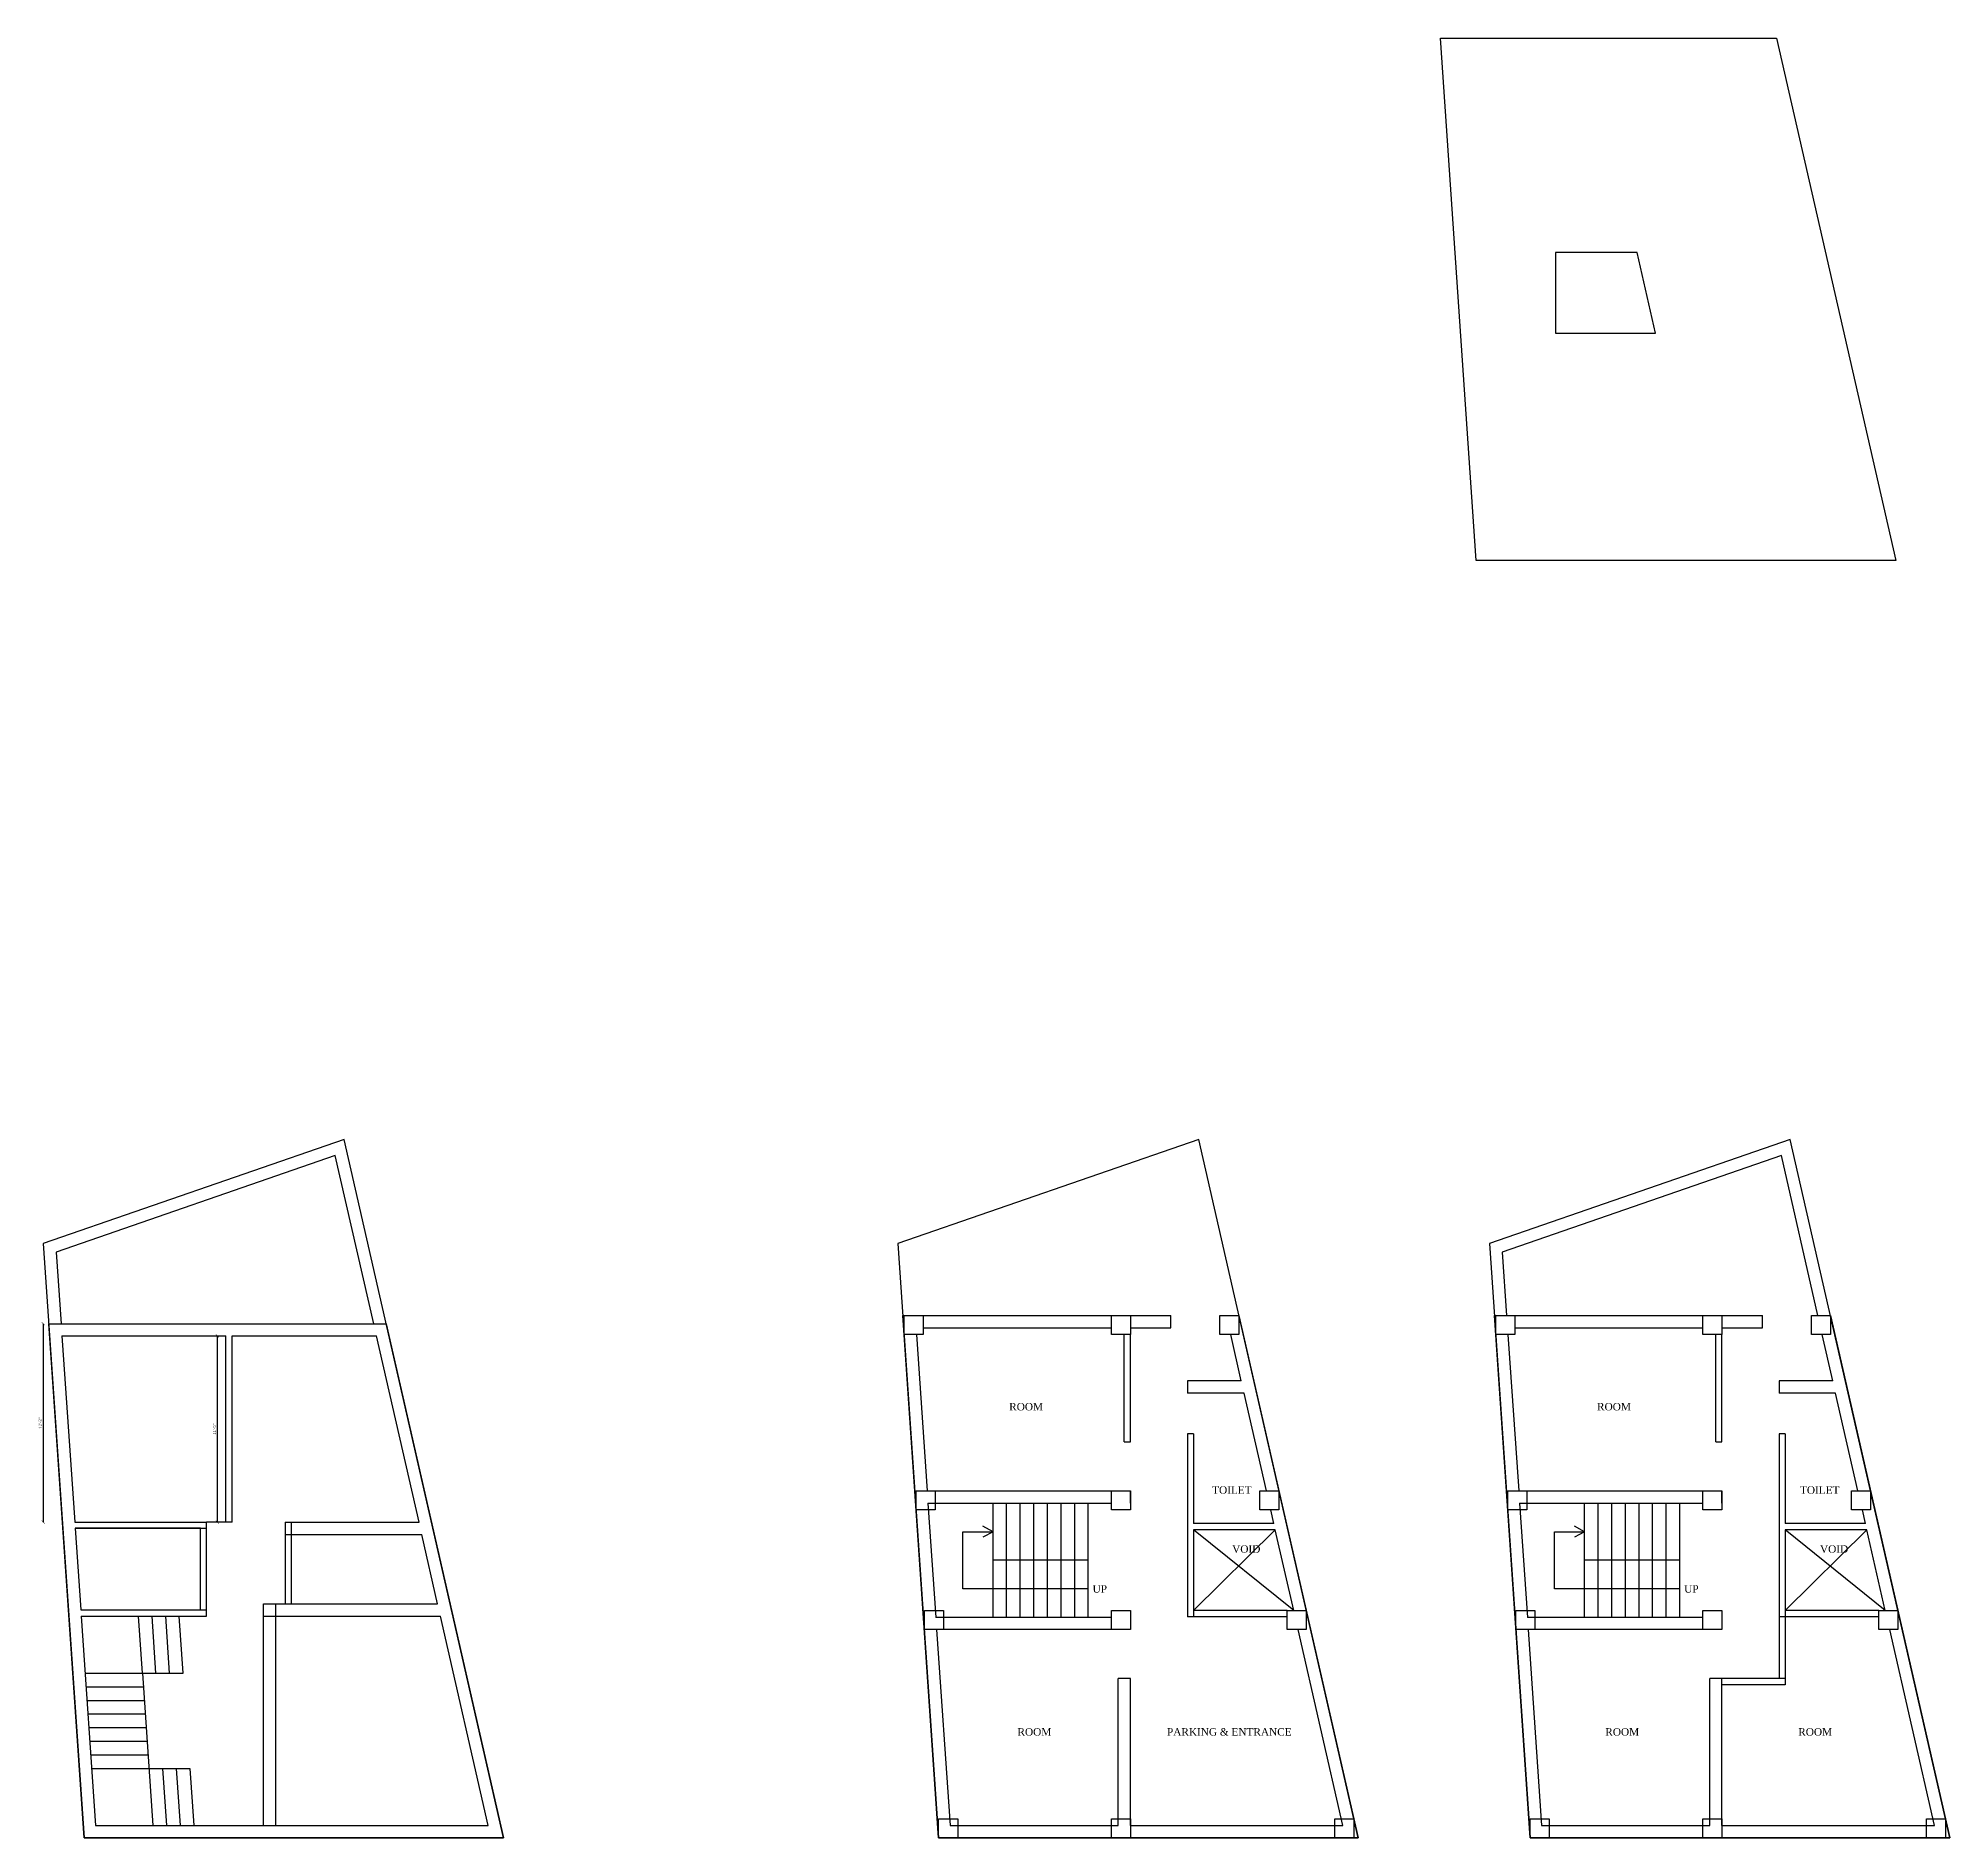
# Model space of a CAD drawing. Header units: inches. Extents: x 45643 to 88898, y -9678 to 122.
# Drawn here: x 66007 to 67412, y -6700 to -5378 of the extents above; entities that cross this region are included whole.
import ezdxf

# ---------------------------------------------------------------- set-up
doc = ezdxf.new("R2010")
doc.units = ezdxf.units.IN
doc.header["$MEASUREMENT"] = 0
doc.layers.add('ELEVATION', color=6, linetype='Continuous', lineweight=30)
doc.styles.get("Standard").update_dxf_attribs({"font": 'times.ttf'})
doc.dimstyles.get("Standard").update_dxf_attribs({"dimtxt": 2.25, "dimasz": 2.25, "dimexe": 0.18, "dimexo": 0.0625, "dimgap": 1, "dimtad": 1, "dimdec": 1, "dimzin": 0, "dimdsep": 46, "dimlunit": 4, "dimtxsty": 'Standard', "dimblk": 'ARCHTICK', "dimcen": 0.09, "dimse1": 1, "dimse2": 1, "dimadec": 0, "dimazin": 0, "dimtfac": 1, "dimtdec": 1, "dimtofl": 0, "dimtmove": 0, "dimatfit": 3, "dimldrblk": 'ARCHTICK', "dimfxl": 1, "dimtolj": 1, "dimtzin": 0, "dimarcsym": 0})

msp = doc.modelspace()

# ---------------------------------------------------------------- texts
at = {"width": 1396.073, "attachment_point": 1}
for s, insert, char_height in [('ROOM', (66720.93, -6380.87), 5.487), ('ROOM', (67153.06, -6380.87), 5.487), ('TOILET', (66870.12, -6442.13), 5.487), ('TOILET', (67302.24, -6442.13), 5.487), ('VOID', (66884.83, -6485.51), 5.487), ('VOID', (67316.95, -6485.51), 5.487), ('{\\fTimes New Roman|b0|i0|c0|p18;UP}', (66782.25, -6514.84), 5.4869), ('{\\fTimes New Roman|b0|i0|c0|p18;UP}', (67217.12, -6514.84), 5.4869), ('ROOM', (66727.02, -6619.92), 5.487), ('PARKING & ENTRANCE', (66836.91, -6619.92), 5.4869), ('ROOM', (67159.14, -6619.92), 5.487), ('ROOM', (67300.96, -6619.92), 5.487)]:
    msp.add_mtext(s, dxfattribs=dict(at, insert=insert, char_height=char_height))

# ---------------------------------------------------------------- blocks, each defined once
blk = doc.blocks.new('_ArchTick')
at = {"color": 0, "linetype": 'ByBlock', "const_width": 0.15}
blk.add_lwpolyline([(-0.5, -0.5), (0.5, 0.5)], dxfattribs=at)
blk = doc.blocks.new('*D957')
at = {"layer": 'Defpoints', "color": 0, "transparency": 16777216}
for p in [(66138.9, -6331.6), (66145.1, -6331.6), (66145.1, -6468.5)]:
    blk.add_point(p, dxfattribs=at)
at = {"layer": 'ELEVATION', "color": 0, "lineweight": -2, "transparency": 16777216}
blk.add_line((66138.9, -6468.5), (66138.9, -6331.6), dxfattribs=at)
at = {"layer": 'ELEVATION', "color": 0, "lineweight": -2, "transparency": 16777216, "xscale": 2.25, "yscale": 2.25, "zscale": 2.25}
for p, rotation in [((66138.9, -6331.6), 90), ((66138.9, -6468.5), 270)]:
    blk.add_blockref('_ArchTick', p, dxfattribs=dict(at, rotation=rotation))
at = {"layer": 'ELEVATION', "color": 0, "transparency": 16777216, "insert": (66136.7, -6400.1), "char_height": 2.25, "attachment_point": 5, "rotation": 90}
blk.add_mtext('\\A1;11\'-5"', dxfattribs=at)
blk = doc.blocks.new('*D958')
at = {"layer": 'Defpoints', "color": 0, "transparency": 16777216}
for p in [(66015, -6322.6), (66010.8, -6468.5), (66034, -6468.5)]:
    blk.add_point(p, dxfattribs=at)
at = {"layer": 'ELEVATION', "color": 0, "lineweight": -2, "transparency": 16777216}
blk.add_line((66010.8, -6322.6), (66010.8, -6468.5), dxfattribs=at)
at = {"layer": 'ELEVATION', "color": 0, "lineweight": -2, "transparency": 16777216, "xscale": 2.25, "yscale": 2.25, "zscale": 2.25}
for p, rotation in [((66010.8, -6322.6), 90), ((66010.8, -6468.5), 270)]:
    blk.add_blockref('_ArchTick', p, dxfattribs=dict(at, rotation=rotation))
at = {"layer": 'ELEVATION', "color": 0, "transparency": 16777216, "insert": (66008.6, -6395.6), "char_height": 2.25, "attachment_point": 5, "rotation": 90}
blk.add_mtext('\\A1;12\'-2"', dxfattribs=at)

# ---------------------------------------------------------------- dimensions: what is measured, and where the dimension line sits
at = {"layer": 'ELEVATION'}
for base, p1, p2, picture, middle in [((66010.77, -6468.5), (66014.96, -6322.63), (66033.99, -6468.5), '*D958', (66008.65, -6395.56)), ((66138.89, -6331.63), (66145.11, -6468.5), (66145.11, -6331.63), '*D957', (66136.75, -6400.06))]:
    dim = msp.add_linear_dim(base=base, p1=p1, p2=p2, angle=90, dimstyle='Standard', dxfattribs=at)
    dim.commit()
    dim.dimension.update_dxf_attribs({"geometry": picture, "text_midpoint": middle})

# ---------------------------------------------------------------- linework, layer by layer
at = {"layer": 'ELEVATION'}
for p, q in [((66232.09, -6187.26), (66010.91, -6263.67)), ((66860.25, -6187.26), (66639.08, -6263.67)), ((67295.13, -6187.26), (67073.96, -6263.67)), ((66225.55, -6199.04), (66020.36, -6269.92)), ((66253.77, -6322.63), (66225.55, -6199.04)), ((67288.59, -6199.04), (67083.41, -6269.92)), ((67315.45, -6316.63), (67288.59, -6199.04)), ((66020.36, -6269.92), (66023.98, -6322.63)), ((67083.41, -6269.92), (67086.61, -6316.63)), ((66014.96, -6322.63), (66263, -6322.63)), ((66642.72, -6316.63), (66839.8, -6316.63)), ((66839.8, -6325.63), (66839.8, -6316.63)), ((67077.59, -6316.63), (67274.68, -6316.63)), ((67274.68, -6325.63), (67274.68, -6316.63)), ((66024.6, -6331.63), (66145.11, -6331.63)), ((66024.6, -6331.63), (66033.99, -6468.5)), ((66145.11, -6468.5), (66145.11, -6331.63)), ((66149.61, -6468.5), (66149.61, -6331.63)), ((66149.61, -6331.63), (66255.83, -6331.63)), ((66287.08, -6468.5), (66255.83, -6331.63)), ((66652.7, -6330.63), (66660.58, -6445.5)), ((66657.68, -6325.63), (66796.02, -6325.63)), ((66805.52, -6409.5), (66805.52, -6330.63)), ((66810.02, -6325.63), (66839.8, -6325.63)), ((66810.02, -6409.5), (66810.02, -6330.63)), ((66891.51, -6364.57), (66883.77, -6330.63)), ((67087.57, -6330.63), (67095.45, -6445.5)), ((67092.55, -6325.63), (67230.9, -6325.63)), ((67240.4, -6409.5), (67240.4, -6330.63)), ((67244.9, -6325.63), (67274.68, -6325.63)), ((67244.9, -6409.5), (67244.9, -6330.63)), ((67326.39, -6364.57), (67318.64, -6330.63)), ((66852.02, -6364.57), (66852.02, -6373.57)), ((66891.51, -6364.57), (66852.02, -6364.57)), ((67286.9, -6364.57), (67286.9, -6373.57)), ((67326.39, -6364.57), (67286.9, -6364.57)), ((66893.57, -6373.57), (66852.02, -6373.57)), ((66910, -6445.5), (66893.57, -6373.57)), ((67328.45, -6373.57), (67286.9, -6373.57)), ((67344.87, -6445.5), (67328.45, -6373.57)), ((66856.52, -6403.57), (66852.02, -6403.57)), ((66852.02, -6403.57), (66852.02, -6538)), ((66856.52, -6403.57), (66856.52, -6469.57)), ((67286.9, -6403.57), (67286.9, -6583.5)), ((67291.4, -6403.57), (67286.9, -6403.57)), ((67291.4, -6403.57), (67291.4, -6469.57)), ((66805.52, -6409.5), (66810.02, -6409.5)), ((67240.4, -6409.5), (67244.9, -6409.5)), ((66660.58, -6445.5), (66796.02, -6445.5)), ((66810.02, -6454.5), (66810.02, -6445.5)), ((67095.45, -6445.5), (67230.9, -6445.5)), ((67244.9, -6454.5), (67244.9, -6445.5)), ((66661.19, -6454.5), (66796.02, -6454.5)), ((66661.19, -6454.5), (66666.96, -6538.5)), ((66709.06, -6496.5), (66709.06, -6454.5)), ((66719.06, -6496.5), (66719.06, -6454.5)), ((66729.06, -6496.5), (66729.06, -6454.5)), ((66739.06, -6496.5), (66739.06, -6454.5)), ((66749.06, -6496.5), (66749.06, -6454.5)), ((66759.06, -6496.5), (66759.06, -6454.5)), ((66769.06, -6496.5), (66769.06, -6454.5)), ((66779.06, -6496.5), (66779.06, -6454.5)), ((66915.49, -6469.57), (66913.19, -6459.5)), ((67096.07, -6454.5), (67101.83, -6538.5)), ((67096.07, -6454.5), (67230.9, -6454.5)), ((67143.93, -6496.5), (67143.93, -6454.5)), ((67153.93, -6496.5), (67153.93, -6454.5)), ((67163.93, -6496.5), (67163.93, -6454.5)), ((67173.93, -6496.5), (67173.93, -6454.5)), ((67183.93, -6496.5), (67183.93, -6454.5)), ((67193.93, -6496.5), (67193.93, -6454.5)), ((67203.93, -6496.5), (67203.93, -6454.5)), ((67213.93, -6496.5), (67213.93, -6454.5)), ((67350.37, -6469.57), (67348.07, -6459.5)), ((66033.99, -6468.5), (66130.85, -6468.5)), ((66034.3, -6473), (66038.41, -6533)), ((66034.3, -6473), (66130.85, -6473)), ((66126.35, -6533), (66126.35, -6473)), ((66130.85, -6537.5), (66130.85, -6468.5)), ((66149.61, -6468.5), (66130.85, -6468.5)), ((66188.61, -6468.5), (66287.08, -6468.5)), ((66188.61, -6468.5), (66188.61, -6528.5)), ((66188.61, -6477.5), (66289.14, -6477.5)), ((66193.11, -6468.5), (66193.11, -6528.5)), ((66300.78, -6528.5), (66289.14, -6477.5)), ((66686.86, -6517.5), (66686.86, -6475.5)), ((66686.86, -6475.5), (66709.06, -6475.5)), ((66709.06, -6475.5), (66701.63, -6471.47)), ((66709.06, -6475.5), (66701.63, -6479.53)), ((66915.49, -6469.57), (66856.52, -6469.57)), ((66916.52, -6474.07), (66856.52, -6474.07)), ((66856.52, -6474.07), (66856.52, -6538)), ((66856.52, -6533.5), (66916.52, -6474.07)), ((66930.09, -6533.5), (66856.52, -6474.07)), ((66930.09, -6533.5), (66916.52, -6474.07)), ((67121.73, -6517.5), (67121.73, -6475.5)), ((67121.73, -6475.5), (67143.93, -6475.5)), ((67143.93, -6475.5), (67136.51, -6471.47)), ((67143.93, -6475.5), (67136.51, -6479.53)), ((67350.37, -6469.57), (67291.4, -6469.57)), ((67291.4, -6474.07), (67291.4, -6588)), ((67351.4, -6474.07), (67291.4, -6474.07)), ((67291.4, -6533.5), (67351.4, -6474.07)), ((67364.97, -6533.5), (67291.4, -6474.07)), ((67364.97, -6533.5), (67351.4, -6474.07)), ((66779.06, -6496.5), (66709.06, -6496.5)), ((66709.06, -6538.5), (66709.06, -6496.5)), ((66719.06, -6538.5), (66719.06, -6496.5)), ((66729.06, -6538.5), (66729.06, -6496.5)), ((66739.06, -6538.5), (66739.06, -6496.5)), ((66749.06, -6538.5), (66749.06, -6496.5)), ((66759.06, -6538.5), (66759.06, -6496.5)), ((66769.06, -6538.5), (66769.06, -6496.5)), ((66779.06, -6538.5), (66779.06, -6496.5)), ((67213.93, -6496.5), (67143.93, -6496.5)), ((67143.93, -6538.5), (67143.93, -6496.5)), ((67153.93, -6538.5), (67153.93, -6496.5)), ((67163.93, -6538.5), (67163.93, -6496.5)), ((67173.93, -6538.5), (67173.93, -6496.5)), ((67183.93, -6538.5), (67183.93, -6496.5)), ((67193.93, -6538.5), (67193.93, -6496.5)), ((67203.93, -6538.5), (67203.93, -6496.5)), ((67213.93, -6538.5), (67213.93, -6496.5)), ((66779.06, -6517.5), (66686.86, -6517.5)), ((67213.93, -6517.5), (67121.73, -6517.5)), ((66038.41, -6533), (66130.85, -6533)), ((66172.85, -6691.5), (66172.85, -6528.5)), ((66172.85, -6528.5), (66300.78, -6528.5)), ((66181.85, -6691.5), (66181.85, -6528.5)), ((66925.33, -6533.5), (66856.52, -6533.5)), ((67360.2, -6533.5), (67291.4, -6533.5)), ((66038.72, -6537.5), (66130.85, -6537.5)), ((66038.72, -6537.5), (66049.28, -6691.5)), ((66083.7, -6579.5), (66080.82, -6537.5)), ((66093.72, -6579.5), (66090.84, -6537.5)), ((66103.75, -6579.5), (66100.87, -6537.5)), ((66113.77, -6579.5), (66110.89, -6537.5)), ((66172.85, -6537.5), (66302.84, -6537.5)), ((66338.01, -6691.5), (66302.84, -6537.5)), ((66796.02, -6538.5), (66666.96, -6538.5)), ((66796.02, -6547.5), (66667.57, -6547.5)), ((66667.57, -6547.5), (66677.45, -6691.5)), ((66925.33, -6538), (66852.02, -6538)), ((66966.18, -6691.5), (66933.29, -6547.5)), ((67230.9, -6538.5), (67101.83, -6538.5)), ((67102.45, -6547.5), (67112.33, -6691.5)), ((67230.9, -6547.5), (67102.45, -6547.5)), ((67360.2, -6538), (67286.9, -6538)), ((67401.05, -6691.5), (67368.17, -6547.5)), ((66041.6, -6579.5), (66113.77, -6579.5)), ((66042.29, -6589.5), (66084.39, -6589.5)), ((66083.7, -6579.5), (66091.38, -6691.5)), ((66801.02, -6691.5), (66801.02, -6583.5)), ((66810.02, -6583.5), (66801.02, -6583.5)), ((66810.02, -6691.5), (66810.02, -6583.5)), ((67235.9, -6691.5), (67235.9, -6583.5)), ((67291.4, -6583.5), (67235.9, -6583.5)), ((67244.9, -6691.5), (67244.9, -6583.5)), ((67291.4, -6588), (67244.9, -6588)), ((66042.97, -6599.5), (66085.07, -6599.5)), ((66043.66, -6609.5), (66085.76, -6609.5)), ((66044.35, -6619.5), (66086.44, -6619.5)), ((66045.03, -6629.5), (66087.13, -6629.5)), ((66045.72, -6639.5), (66087.82, -6639.5)), ((66046.4, -6649.5), (66118.57, -6649.5)), ((66098.53, -6649.5), (66101.41, -6691.5)), ((66108.55, -6649.5), (66111.43, -6691.5)), ((66118.57, -6649.5), (66121.45, -6691.5)), ((66049.28, -6691.5), (66338.01, -6691.5)), ((66677.45, -6691.5), (66801.02, -6691.5)), ((66810.02, -6691.5), (66966.18, -6691.5)), ((67112.33, -6691.5), (67235.9, -6691.5)), ((67244.9, -6691.5), (67401.05, -6691.5))]:
    msp.add_line(p, q, dxfattribs=at)
for points in [[(67037.93, -5377.7), (67285.01, -5377.7), (67372.68, -5761.56), (67064.26, -5761.56)], [(67182.49, -5535.13), (67122.49, -5535.13), (67122.49, -5594.56), (67196.06, -5594.56)], [(66010.91, -6263.67), (66040.88, -6700.5), (66349.29, -6700.5), (66232.09, -6187.26)], [(66639.08, -6263.67), (66669.05, -6700.5), (66977.46, -6700.5), (66860.25, -6187.26)], [(67073.96, -6263.67), (67103.93, -6700.5), (67412.34, -6700.5), (67295.13, -6187.26)], [(66014.96, -6322.63), (66263, -6322.63), (66349.29, -6700.5), (66040.88, -6700.5)], [(66643.68, -6316.63), (66657.68, -6316.63), (66657.68, -6330.63), (66643.68, -6330.63)], [(66796.02, -6316.63), (66810.02, -6316.63), (66810.02, -6330.63), (66796.02, -6330.63)], [(66875.8, -6316.63), (66889.8, -6316.63), (66889.8, -6330.63), (66875.8, -6330.63)], [(67078.55, -6316.63), (67092.55, -6316.63), (67092.55, -6330.63), (67078.55, -6330.63)], [(67230.9, -6316.63), (67244.9, -6316.63), (67244.9, -6330.63), (67230.9, -6330.63)], [(67310.68, -6316.63), (67324.68, -6316.63), (67324.68, -6330.63), (67310.68, -6330.63)], [(66652.52, -6445.5), (66666.52, -6445.5), (66666.52, -6459.5), (66652.52, -6459.5)], [(66796.02, -6445.5), (66810.02, -6445.5), (66810.02, -6459.5), (66796.02, -6459.5)], [(66905.23, -6445.5), (66919.23, -6445.5), (66919.23, -6459.5), (66905.23, -6459.5)], [(67087.39, -6445.5), (67101.39, -6445.5), (67101.39, -6459.5), (67087.39, -6459.5)], [(67230.9, -6445.5), (67244.9, -6445.5), (67244.9, -6459.5), (67230.9, -6459.5)], [(67340.11, -6445.5), (67354.11, -6445.5), (67354.11, -6459.5), (67340.11, -6459.5)], [(66126.35, -6473), (66034.3, -6473), (66038.41, -6533), (66126.35, -6533)], [(66658.55, -6533.5), (66672.55, -6533.5), (66672.55, -6547.5), (66658.55, -6547.5)], [(66796.02, -6533.5), (66810.02, -6533.5), (66810.02, -6547.5), (66796.02, -6547.5)], [(66925.33, -6533.5), (66939.33, -6533.5), (66939.33, -6547.5), (66925.33, -6547.5)], [(67093.43, -6533.5), (67107.43, -6533.5), (67107.43, -6547.5), (67093.43, -6547.5)], [(67230.9, -6533.5), (67244.9, -6533.5), (67244.9, -6547.5), (67230.9, -6547.5)], [(67360.2, -6533.5), (67374.2, -6533.5), (67374.2, -6547.5), (67360.2, -6547.5)], [(66669.05, -6686.5), (66683.05, -6686.5), (66683.05, -6700.5), (66669.05, -6700.5)], [(66796.02, -6686.5), (66810.02, -6686.5), (66810.02, -6700.5), (66796.02, -6700.5)], [(66960.27, -6686.5), (66974.27, -6686.5), (66974.27, -6700.5), (66960.27, -6700.5)], [(67103.93, -6686.5), (67117.93, -6686.5), (67117.93, -6700.5), (67103.93, -6700.5)], [(67230.9, -6686.5), (67244.9, -6686.5), (67244.9, -6700.5), (67230.9, -6700.5)], [(67395.14, -6686.5), (67409.14, -6686.5), (67409.14, -6700.5), (67395.14, -6700.5)]]:
    msp.add_lwpolyline(points, close=True, dxfattribs=at)
for points in [[(66642.72, -6316.63), (66839.8, -6316.63)], [(66875.8, -6316.63), (66889.8, -6316.63), (66977.46, -6700.5), (66669.05, -6700.5), (66642.72, -6316.63)], [(67077.59, -6316.63), (67274.68, -6316.63)], [(67310.68, -6316.63), (67324.68, -6316.63), (67412.34, -6700.5), (67103.93, -6700.5), (67077.59, -6316.63)]]:
    msp.add_lwpolyline(points, dxfattribs=at)

msp.set_redraw_order([(e.dxf.handle, doc.entitydb.next_handle()) for e in msp.query("TEXT MTEXT ATTDEF DIMENSION ARC_DIMENSION")])  # texts and dimensions are drawn at this point

doc.saveas('drawing.dxf')
